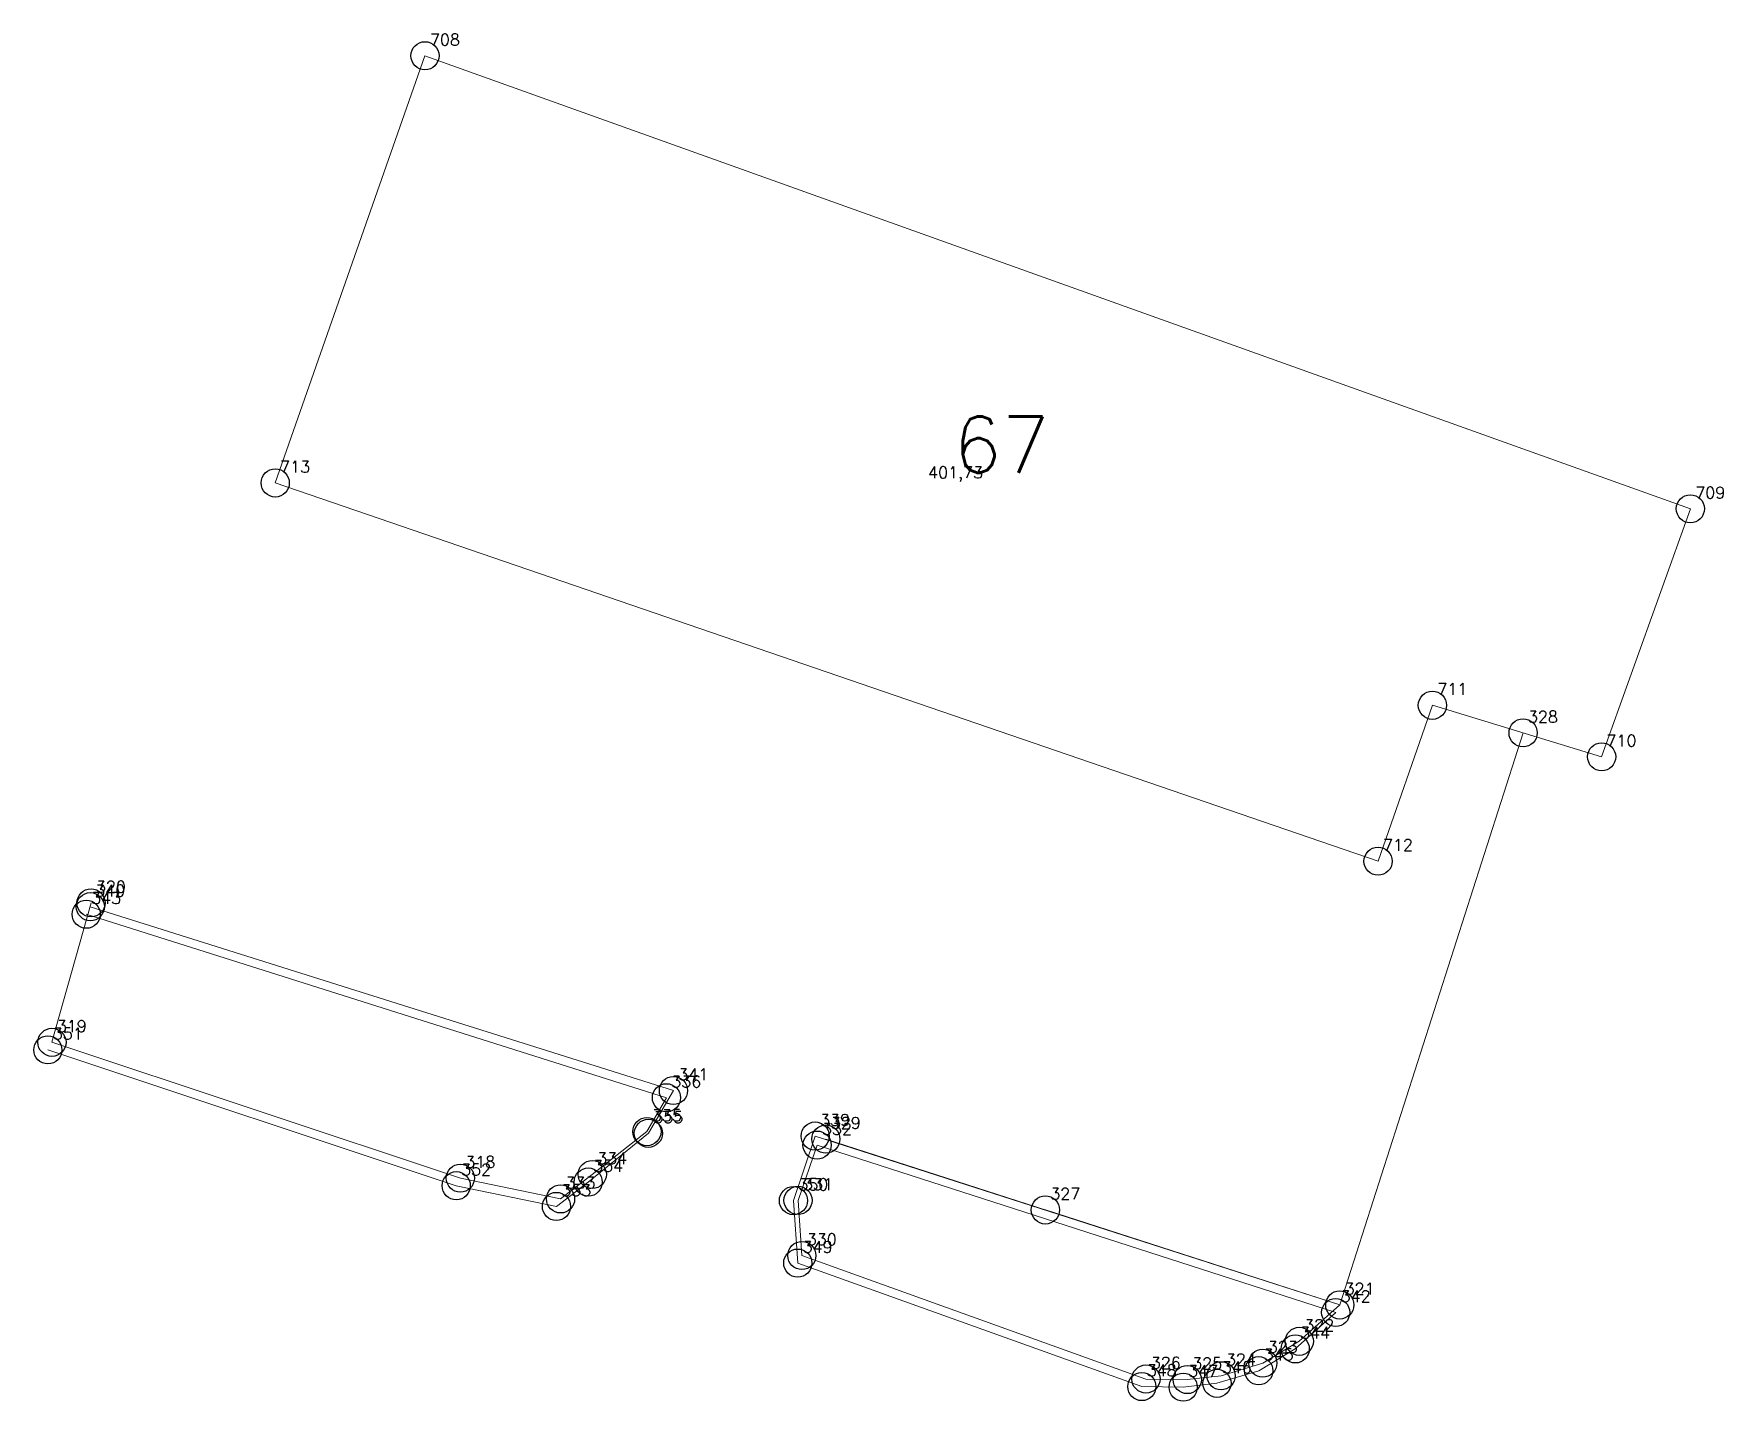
# Model space of a CAD drawing. Extents: x 1390459 to 1399082, y 355064 to 360767.
# Drawn here: x 1396888.93 to 1396933.95, y 359831.12 to 359867.55 of the extents above; entities that cross this region are included whole.
import ezdxf

# ---------------------------------------------------------------- set-up
doc = ezdxf.new("R2010")
doc.units = 0
doc.header["$PDMODE"] = 33
doc.header["$PDSIZE"] = 0.75
doc.layers.add('9 - ценная историческая застройка советский период', color=7, linetype='Continuous')
doc.layers.add('OKN_VALUED_LABELS', color=1, linetype='Continuous')
doc.styles.get("Standard").update_dxf_attribs({"font": 'simplex.shx'})

msp = doc.modelspace()

# ---------------------------------------------------------------- texts
at = {"layer": '9 - ценная историческая застройка советский период', "color": 7}
for s, p in [('708', (1396899.487, 359867.24)), ('713', (1396895.496, 359855.86)), ('401,73', (1396912.762, 359855.71)), ('709', (1396933.204, 359855.171)), ('711', (1396926.33, 359849.938)), ('328', (1396928.747, 359849.202)), ('710', (1396930.84, 359848.565)), ('712', (1396924.883, 359845.784)), ('340', (1396890.569, 359844.572)), ('320', (1396890.588, 359844.673)), ('343', (1396890.46, 359844.37)), ('319', (1396889.547, 359840.959)), ('351', (1396889.438, 359840.758)), ('341', (1396906.107, 359839.675)), ('336', (1396905.92, 359839.481)), ('335', (1396905.402, 359838.58)), ('355', (1396905.439, 359838.534)), ('339', (1396909.883, 359838.462)), ('332', (1396909.935, 359838.22)), ('329', (1396910.168, 359838.381)), ('318', (1396900.429, 359837.34)), ('354', (1396903.836, 359837.236)), ('334', (1396903.945, 359837.438)), ('352', (1396900.319, 359837.139)), ('333', (1396903.099, 359836.788)), ('353', (1396902.99, 359836.586)), ('350', (1396909.304, 359836.741)), ('331', (1396909.427, 359836.747)), ('327', (1396916.018, 359836.494)), ('349', (1396909.42, 359835.078)), ('330', (1396909.53, 359835.279)), ('342', (1396923.753, 359833.762)), ('321', (1396923.862, 359833.963)), ('344', (1396922.675, 359832.792)), ('322', (1396922.785, 359832.993)), ('323', (1396921.812, 359832.412)), ('326', (1396918.698, 359831.989)), ('325', (1396919.799, 359831.974)), ('346', (1396920.59, 359831.874)), ('324', (1396920.7, 359832.076)), ('345', (1396921.702, 359832.21)), ('348', (1396918.588, 359831.788)), ('347', (1396919.69, 359831.773))]:
    msp.add_text(s, height=0.3111, dxfattribs=at).set_placement(p)
at = {"layer": 'OKN_VALUED_LABELS'}
msp.add_text('67', height=1.5, dxfattribs=at).set_placement((1396913.436, 359855.854))

# ---------------------------------------------------------------- linework, layer by layer
at = {"layer": '9 - ценная историческая застройка советский период', "color": 7, "lineweight": 20}
msp.add_lwpolyline([(1396899.358, 359866.966), (1396933.075, 359854.897), (1396930.711, 359848.29), (1396926.201, 359849.663), (1396924.753, 359845.509), (1396895.367, 359855.586), (1396899.358, 359866.966)], close=True, dxfattribs=at)
for points in [[(1396915.889, 359836.219), (1396923.733, 359833.688), (1396928.618, 359848.928)], [(1396900.3, 359837.066), (1396889.418, 359840.684), (1396890.459, 359844.399)], [(1396890.331, 359844.096), (1396905.791, 359839.207)], [(1396890.44, 359844.297), (1396905.978, 359839.4)], [(1396889.309, 359840.483), (1396900.19, 359836.864), (1396902.86, 359836.312), (1396903.707, 359836.962), (1396905.31, 359838.26), (1396905.978, 359839.4)], [(1396889.418, 359840.684), (1396900.3, 359837.066), (1396902.97, 359836.513), (1396903.816, 359837.163), (1396905.272, 359838.305), (1396905.791, 359839.207)], [(1396918.459, 359831.514), (1396909.291, 359834.803), (1396909.175, 359836.467), (1396909.754, 359838.187)], [(1396923.733, 359833.688), (1396909.754, 359838.187)], [(1396923.733, 359833.688), (1396910.039, 359838.107)], [(1396918.569, 359831.715), (1396909.4, 359835.004), (1396909.298, 359836.473), (1396909.805, 359837.946)], [(1396923.624, 359833.487), (1396909.805, 359837.946)], [(1396923.733, 359833.688), (1396922.655, 359832.719), (1396921.683, 359832.137), (1396920.571, 359831.801), (1396919.67, 359831.7), (1396918.569, 359831.715)], [(1396923.624, 359833.487), (1396922.546, 359832.517), (1396921.573, 359831.936), (1396920.461, 359831.6), (1396919.561, 359831.498), (1396918.459, 359831.514)]]:
    msp.add_lwpolyline(points, dxfattribs=at)
at = {"layer": '9 - ценная историческая застройка советский период'}
for p in [(1396899.358, 359866.966), (1396895.367, 359855.586), (1396933.075, 359854.897), (1396926.201, 359849.663), (1396928.618, 359848.928), (1396930.711, 359848.29), (1396924.753, 359845.509), (1396890.459, 359844.399), (1396890.331, 359844.096), (1396890.44, 359844.297), (1396889.309, 359840.483), (1396889.418, 359840.684), (1396905.791, 359839.207), (1396905.978, 359839.4), (1396905.272, 359838.305), (1396905.31, 359838.26), (1396909.754, 359838.187), (1396910.039, 359838.107), (1396909.805, 359837.946), (1396900.19, 359836.864), (1396900.3, 359837.066), (1396903.707, 359836.962), (1396903.816, 359837.163), (1396902.86, 359836.312), (1396902.97, 359836.513), (1396909.175, 359836.467), (1396909.298, 359836.473), (1396915.889, 359836.219), (1396909.4, 359835.004), (1396909.291, 359834.803), (1396923.733, 359833.688), (1396923.624, 359833.487), (1396922.655, 359832.719), (1396922.546, 359832.517), (1396920.571, 359831.801), (1396921.573, 359831.936), (1396921.683, 359832.137), (1396918.459, 359831.514), (1396918.569, 359831.715), (1396919.561, 359831.498), (1396919.67, 359831.7), (1396920.461, 359831.6)]:
    msp.add_point(p, dxfattribs=at)

msp.set_redraw_order([(e.dxf.handle, doc.entitydb.next_handle()) for e in msp.query("TEXT MTEXT ATTDEF DIMENSION ARC_DIMENSION")])  # texts and dimensions are drawn at this point

doc.saveas('drawing.dxf')
